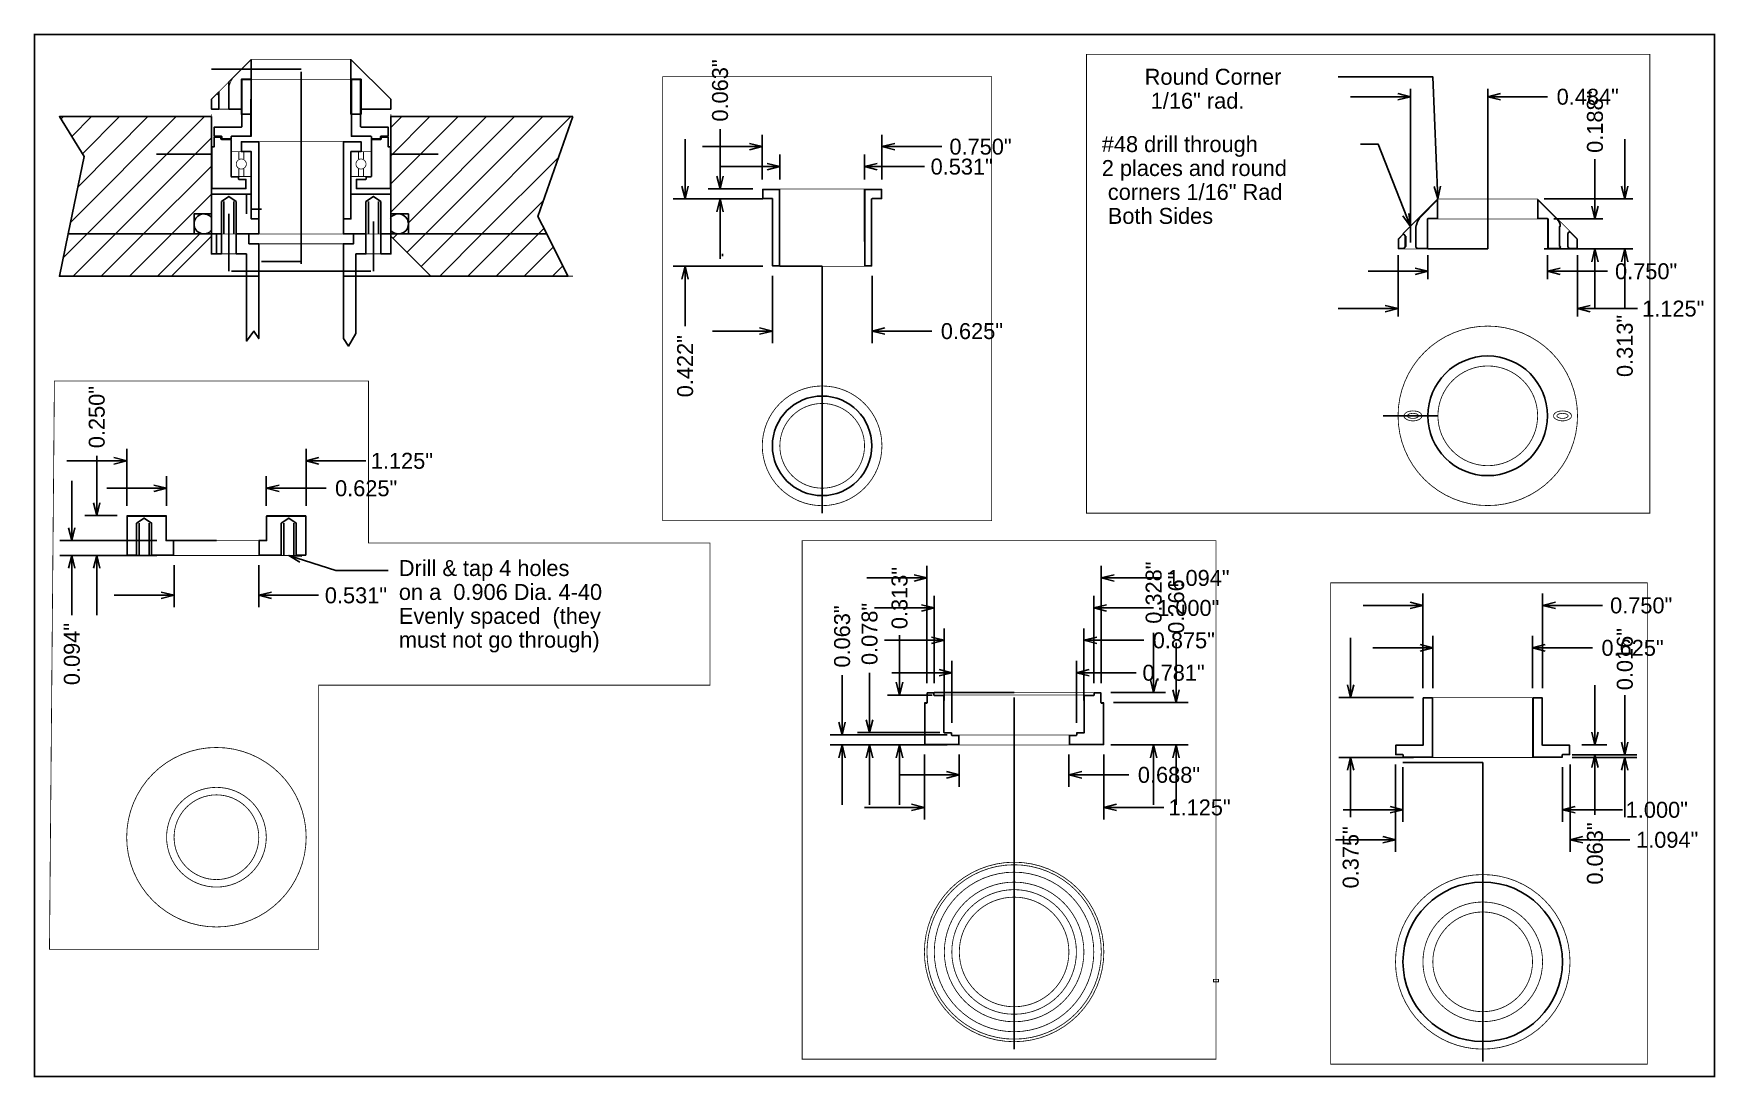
# Model space of a CAD drawing. Extents: x 6.1 to 72.1, y 39.6 to 86.4.
# Drawn here: x 6.09 to 16.63, y 41.62 to 48.16 of the extents above; entities that cross this region are included whole.
import ezdxf
from ezdxf.enums import TextEntityAlignment as Align

# ---------------------------------------------------------------- set-up
doc = ezdxf.new("R2010")
doc.units = 0
doc.linetypes.add('DOTS', pattern=[0])
doc.layers.add('LAYER01', color=7, linetype='CONTINUOUS')

msp = doc.modelspace()

# ---------------------------------------------------------------- texts
at = {"layer": 'LAYER01', "color": 0, "width": 1.02}
for s, p in [('0.063"', (10.391, 47.805)), ('0.188"', (15.875, 47.609)), ('0.313"', (16.062, 46.204)), ('0.422"', (10.172, 46.077)), ('0.250"', (6.484, 45.758)), ('0.313"', (11.516, 44.624)), ('0.328"', (13.109, 44.658)), ('0.266"', (13.25, 44.595)), ('0.063"', (11.156, 44.383)), ('0.078"', (11.328, 44.399)), ('0.094"', (6.328, 44.273)), ('0.016"', (16.062, 44.241)), ('0.375"', (14.344, 42.999)), ('0.063"', (15.875, 43.023))]:
    msp.add_text(s, height=0.1, rotation=90, dxfattribs=at).set_placement(p, align=Align.MIDDLE_CENTER)
for s, p in [('Round Corner', (13.053, 47.941)), (' 1/16" rad.', (13.053, 47.791)), ('#48 drill through', (12.784, 47.519)), ('2 places and round', (12.784, 47.369)), (' corners 1/16" Rad', (12.784, 47.219)), (' Both Sides', (12.784, 47.069)), ('Drill & tap 4 holes', (8.378, 44.862)), ('on a  0.906 Dia. 4-40', (8.378, 44.712)), ('Evenly spaced  (they', (8.378, 44.562)), ('must not go through)', (8.378, 44.413))]:
    msp.add_text(s, height=0.1, dxfattribs=at).set_placement(p, align=Align.TOP_LEFT)
for s, p in [('0.484"', (15.83, 47.766)), ('0.750"', (12.024, 47.453)), ('0.531"', (11.906, 47.328)), ('0.750"', (16.196, 46.672)), ('1.125"', (16.366, 46.438)), ('0.625"', (11.97, 46.297)), ('1.125"', (8.397, 45.484)), ('0.625"', (8.173, 45.312)), ('1.094"', (13.39, 44.75)), ('0.531"', (8.109, 44.641)), ('1.000"', (13.326, 44.562)), ('0.750"', (16.165, 44.578)), ('0.875"', (13.298, 44.359)), ('0.625"', (16.111, 44.312)), ('0.781"', (13.234, 44.156)), ('0.688"', (13.205, 43.516)), ('1.125"', (13.397, 43.312)), ('1.000"', (16.263, 43.297)), ('1.094"', (16.328, 43.109))]:
    msp.add_text(s, height=0.1, dxfattribs=at).set_placement(p, align=Align.MIDDLE_CENTER)

# ---------------------------------------------------------------- blocks, each defined once
blk = doc.blocks.new('OPENARROW')
at = {"layer": 'LAYER01', "color": 0, "linetype": 'CONTINUOUS'}
for q in [(2, 0.5), (2, -0.5)]:
    blk.add_line((0, 0), q, dxfattribs=at)

# ---------------------------------------------------------------- linework, layer by layer
at = {"layer": 'LAYER01', "color": 0, "linetype": 'CONTINUOUS'}
for p, q in [((7.203, 47.938), (7.766, 47.938)), ((7.453, 47.875), (7.453, 47.516)), ((7.766, 47.922), (7.766, 46.719)), ((14.719, 47.766), (14.344, 47.766)), ((14.719, 46.852), (14.719, 47.816)), ((15.203, 46.852), (15.203, 47.816)), ((15.203, 47.766), (15.578, 47.766)), ((6.26, 47.625), (6.275, 47.641)), ((6.321, 46.979), (6.982, 47.641)), ((6.328, 47.517), (6.452, 47.641)), ((6.367, 47.202), (6.805, 47.641)), ((6.396, 47.408), (6.628, 47.641)), ((6.424, 46.906), (7.159, 47.641)), ((8.328, 47.042), (8.927, 47.641)), ((8.328, 47.219), (8.75, 47.641)), ((8.328, 47.396), (8.573, 47.641)), ((8.328, 47.573), (8.396, 47.641)), ((8.328, 47.641), (9.453, 47.641)), ((8.344, 47.641), (8.844, 47.641)), ((8.438, 46.975), (9.103, 47.641)), ((8.546, 46.906), (9.28, 47.641)), ((8.722, 46.906), (9.457, 47.641)), ((10.391, 47.188), (10.391, 47.562)), ((6.601, 46.906), (7.203, 47.508)), ((10.172, 47.125), (10.172, 47.5)), ((10.656, 47.453), (10.281, 47.453)), ((10.656, 47.248), (10.656, 47.528)), ((11.406, 47.248), (11.406, 47.528)), ((11.406, 47.453), (11.781, 47.453)), ((15.203, 46.812), (15.203, 47.5)), ((16.062, 47.125), (16.062, 47.5)), ((6.778, 46.906), (7.203, 47.331)), ((7.203, 47.406), (6.859, 47.406)), ((8.328, 47.406), (8.625, 47.406)), ((8.899, 46.906), (9.38, 47.387)), ((10.766, 47.248), (10.766, 47.403)), ((11.297, 47.248), (11.297, 47.403)), ((15.875, 47), (15.875, 47.375)), ((10.766, 47.328), (10.391, 47.328)), ((11.297, 47.328), (11.672, 47.328)), ((6.955, 46.906), (7.203, 47.155)), ((7.203, 47.172), (7.203, 47.203)), ((7.203, 47.156), (7.203, 47.172)), ((7.203, 47.156), (7.203, 47.172)), ((7.422, 47.031), (7.422, 47.156)), ((8.328, 47.156), (8.328, 47.172)), ((10.659, 47.125), (10.097, 47.125)), ((10.596, 47.188), (10.316, 47.188)), ((10.596, 47.125), (10.316, 47.125)), ((10.391, 47.125), (10.391, 46.75)), ((11.297, 46.859), (11.297, 47.188)), ((14.891, 47.125), (14.672, 46.906)), ((15.556, 47.125), (16.113, 47.125)), ((7.312, 46.672), (7.312, 47.031)), ((7.516, 47.062), (7.453, 47.062)), ((9.076, 46.906), (9.285, 47.115)), ((8.219, 46.672), (8.219, 46.984)), ((8.438, 46.906), (8.438, 46.969)), ((9.253, 46.906), (9.287, 46.941)), ((15.618, 47), (15.925, 47)), ((6.274, 46.756), (6.424, 46.906)), ((6.336, 46.641), (6.601, 46.906)), ((6.512, 46.641), (6.778, 46.906)), ((6.689, 46.641), (6.955, 46.906)), ((6.866, 46.641), (7.131, 46.906)), ((7.203, 46.891), (6.953, 46.641)), ((7.203, 46.906), (7.094, 46.906)), ((7.234, 46.906), (7.172, 46.906)), ((7.234, 46.781), (7.234, 46.906)), ((8.578, 46.641), (8.328, 46.891)), ((8.341, 46.878), (8.369, 46.906)), ((8.429, 46.79), (8.546, 46.906)), ((8.517, 46.701), (8.722, 46.906)), ((8.634, 46.641), (8.899, 46.906)), ((8.81, 46.641), (9.076, 46.906)), ((8.987, 46.641), (9.253, 46.906)), ((9.164, 46.641), (9.346, 46.823)), ((14.828, 46.812), (15.203, 46.812)), ((15.556, 46.812), (16.113, 46.812)), ((15.618, 46.812), (15.925, 46.812)), ((15.875, 46.812), (15.875, 46.438)), ((16.062, 46.812), (16.062, 46.438)), ((7.766, 46.734), (7.516, 46.734)), ((9.341, 46.641), (9.405, 46.705)), ((10.659, 46.703), (10.097, 46.703)), ((10.172, 46.703), (10.172, 46.328)), ((10.406, 46.781), (10.406, 46.766)), ((10.766, 46.703), (11.031, 46.703)), ((11.031, 46.703), (11.031, 45.156)), ((14.641, 46.773), (14.641, 46.388)), ((14.828, 46.773), (14.828, 46.622)), ((15.578, 46.773), (15.578, 46.622)), ((15.766, 46.773), (15.766, 46.388)), ((6.25, 46.641), (7.422, 46.641)), ((7.766, 46.672), (7.328, 46.672)), ((7.766, 46.672), (8.203, 46.672)), ((8.109, 46.641), (9.438, 46.641)), ((10.719, 46.643), (10.719, 46.222)), ((11.344, 46.643), (11.344, 46.222)), ((14.828, 46.672), (14.453, 46.672)), ((15.578, 46.672), (15.953, 46.672)), ((14.641, 46.438), (14.266, 46.438)), ((15.766, 46.438), (16.141, 46.438)), ((10.719, 46.297), (10.344, 46.297)), ((11.344, 46.297), (11.719, 46.297)), ((6.672, 45.201), (6.672, 45.559)), ((7.797, 45.201), (7.797, 45.559)), ((6.672, 45.484), (6.297, 45.484)), ((6.484, 45.141), (6.484, 45.516)), ((7.797, 45.484), (8.172, 45.484)), ((6.328, 44.984), (6.328, 45.359)), ((6.922, 45.201), (6.922, 45.388)), ((7.547, 45.201), (7.547, 45.388)), ((6.922, 45.312), (6.547, 45.312)), ((7.547, 45.312), (7.922, 45.312)), ((6.612, 45.141), (6.409, 45.141)), ((6.862, 44.984), (6.253, 44.984)), ((6.922, 44.984), (6.969, 44.984)), ((7.547, 44.984), (7.5, 44.984)), ((6.862, 44.891), (6.253, 44.891)), ((6.328, 44.891), (6.328, 44.516)), ((6.612, 44.891), (6.409, 44.891)), ((6.484, 44.891), (6.484, 44.516)), ((6.969, 44.831), (6.969, 44.566)), ((7.5, 44.831), (7.5, 44.566)), ((11.688, 44.091), (11.688, 44.825)), ((12.781, 44.091), (12.781, 44.825)), ((8.125, 44.797), (8.312, 44.797)), ((11.688, 44.75), (11.312, 44.75)), ((12.781, 44.75), (13.156, 44.75)), ((6.969, 44.641), (6.594, 44.641)), ((7.5, 44.641), (7.875, 44.641)), ((11.734, 44.091), (11.734, 44.638)), ((12.734, 44.091), (12.734, 44.638)), ((14.797, 44.06), (14.797, 44.653)), ((15.547, 44.06), (15.547, 44.653)), ((11.734, 44.562), (11.359, 44.562)), ((12.734, 44.562), (13.109, 44.562)), ((14.797, 44.578), (14.422, 44.578)), ((15.547, 44.578), (15.922, 44.578)), ((11.516, 44.016), (11.516, 44.391)), ((11.797, 43.982), (11.797, 44.434)), ((12.672, 43.982), (12.672, 44.434)), ((13.109, 44.031), (13.109, 44.406)), ((14.859, 44.06), (14.859, 44.388)), ((15.484, 44.06), (15.484, 44.388)), ((11.797, 44.359), (11.422, 44.359)), ((12.672, 44.359), (13.047, 44.359)), ((13.25, 43.969), (13.25, 44.344)), ((14.344, 44), (14.344, 44.375)), ((14.859, 44.312), (14.484, 44.312)), ((15.484, 44.312), (15.859, 44.312)), ((11.844, 43.841), (11.844, 44.231)), ((12.625, 43.841), (12.625, 44.231)), ((11.156, 43.766), (11.156, 44.141)), ((11.328, 43.781), (11.328, 44.156)), ((11.844, 44.156), (11.469, 44.156)), ((12.625, 44.156), (13, 44.156)), ((15.875, 43.703), (15.875, 44.078)), ((11.721, 44.016), (11.441, 44.016)), ((11.734, 44.031), (12.234, 44.031)), ((12.234, 44), (12.234, 41.797)), ((12.841, 44.031), (13.184, 44.031)), ((12.857, 43.969), (13.325, 43.969)), ((14.737, 44), (14.269, 44)), ((16.062, 43.641), (16.062, 44.016)), ((11.815, 43.766), (11.081, 43.766)), ((11.768, 43.781), (11.253, 43.781)), ((11.815, 43.703), (11.081, 43.703)), ((11.156, 43.703), (11.156, 43.328)), ((11.768, 43.703), (11.253, 43.703)), ((11.328, 43.703), (11.328, 43.328)), ((11.721, 43.703), (11.441, 43.703)), ((11.516, 43.703), (11.516, 43.328)), ((11.672, 43.643), (11.672, 43.237)), ((11.891, 43.643), (11.891, 43.441)), ((12.578, 43.643), (12.578, 43.441)), ((12.797, 43.643), (12.797, 43.237)), ((12.841, 43.703), (13.184, 43.703)), ((12.857, 43.703), (13.325, 43.703)), ((13.109, 43.703), (13.109, 43.328)), ((13.25, 43.703), (13.25, 43.328)), ((15.794, 43.703), (15.95, 43.703)), ((14.737, 43.625), (14.269, 43.625)), ((14.344, 43.625), (14.344, 43.25)), ((14.625, 43.581), (14.625, 43.034)), ((14.672, 43.565), (14.672, 43.222)), ((15.672, 43.565), (15.672, 43.222)), ((15.719, 43.581), (15.719, 43.034)), ((15.732, 43.641), (16.137, 43.641)), ((15.732, 43.625), (16.137, 43.625)), ((15.794, 43.641), (15.95, 43.641)), ((15.875, 43.641), (15.875, 43.266)), ((16.062, 43.625), (16.062, 43.25)), ((11.891, 43.516), (11.516, 43.516)), ((12.578, 43.516), (12.953, 43.516)), ((11.672, 43.312), (11.297, 43.312)), ((12.797, 43.312), (13.172, 43.312)), ((14.672, 43.297), (14.297, 43.297)), ((15.672, 43.297), (16.047, 43.297)), ((14.625, 43.109), (14.25, 43.109)), ((15.719, 43.109), (16.094, 43.109))]:
    msp.add_line(p, q, dxfattribs=at)
at = {"layer": 'LAYER01', "color": 0, "linetype": 'DOTS'}
for p, q in [((7.266, 47.109), (7.312, 47.141)), ((7.312, 47.141), (7.359, 47.109)), ((8.172, 47.109), (8.219, 47.141)), ((8.219, 47.141), (8.266, 47.109)), ((7.266, 46.906), (7.266, 47.109)), ((7.281, 46.906), (7.281, 47.109)), ((7.344, 46.906), (7.344, 47.109)), ((7.359, 46.906), (7.359, 47.109)), ((8.172, 46.906), (8.172, 47.109)), ((8.188, 46.906), (8.188, 47.109)), ((8.25, 46.906), (8.25, 47.109)), ((8.266, 46.906), (8.266, 47.109)), ((14.891, 45.766), (14.547, 45.766)), ((6.734, 45.094), (6.781, 45.125)), ((6.781, 45.125), (6.828, 45.094)), ((7.641, 45.094), (7.688, 45.125)), ((7.688, 45.125), (7.734, 45.094)), ((6.734, 44.891), (6.734, 45.094)), ((6.75, 44.891), (6.75, 45.094)), ((6.812, 44.891), (6.812, 45.094)), ((6.828, 44.891), (6.828, 45.094)), ((7.641, 44.891), (7.641, 45.094)), ((7.656, 44.891), (7.656, 45.094)), ((7.719, 44.891), (7.719, 45.094)), ((7.734, 44.891), (7.734, 45.094)), ((6.969, 44.984), (7.234, 44.984)), ((14.672, 43.594), (15.172, 43.594)), ((15.172, 43.594), (15.172, 41.719))]:
    msp.add_line(p, q, dxfattribs=at)
at = {"layer": 'LAYER01', "color": 0, "linetype": 'CONTINUOUS'}
for points, const_width in [([(6.094, 48.156), (16.625, 48.156), (16.625, 41.625), (6.094, 41.625)], 0.01), ([(10.031, 47.891), (12.094, 47.891), (12.094, 45.109), (10.031, 45.109)], 0.005), ([(14.791, 45.766), (14.79, 45.771), (14.787, 45.776), (14.783, 45.781), (14.778, 45.786), (14.771, 45.79), (14.763, 45.793), (14.754, 45.795), (14.744, 45.796), (14.734, 45.797), (14.725, 45.796), (14.715, 45.795), (14.706, 45.793), (14.698, 45.79), (14.691, 45.786), (14.686, 45.781), (14.681, 45.776), (14.679, 45.771), (14.678, 45.766), (14.679, 45.76), (14.681, 45.755), (14.686, 45.75), (14.691, 45.746), (14.698, 45.742), (14.706, 45.739), (14.715, 45.736), (14.725, 45.735), (14.734, 45.734), (14.744, 45.735), (14.754, 45.736), (14.763, 45.739), (14.771, 45.742), (14.778, 45.746), (14.783, 45.75), (14.787, 45.755), (14.79, 45.76)], 0.005), ([(14.769, 45.766), (14.769, 45.768), (14.767, 45.771), (14.765, 45.773), (14.761, 45.776), (14.757, 45.778), (14.752, 45.779), (14.746, 45.78), (14.74, 45.781), (14.734, 45.781), (14.728, 45.781), (14.722, 45.78), (14.717, 45.779), (14.712, 45.778), (14.708, 45.776), (14.704, 45.773), (14.702, 45.771), (14.7, 45.768), (14.699, 45.766), (14.7, 45.763), (14.702, 45.76), (14.704, 45.758), (14.708, 45.756), (14.712, 45.754), (14.717, 45.752), (14.722, 45.751), (14.728, 45.75), (14.734, 45.75), (14.74, 45.75), (14.746, 45.751), (14.752, 45.752), (14.757, 45.754), (14.761, 45.756), (14.765, 45.758), (14.767, 45.76), (14.769, 45.763)], 0.005), ([(15.728, 45.766), (15.727, 45.771), (15.725, 45.776), (15.721, 45.781), (15.715, 45.786), (15.708, 45.79), (15.7, 45.793), (15.691, 45.795), (15.682, 45.796), (15.672, 45.797), (15.662, 45.796), (15.653, 45.795), (15.644, 45.793), (15.636, 45.79), (15.629, 45.786), (15.623, 45.781), (15.619, 45.776), (15.616, 45.771), (15.616, 45.766), (15.616, 45.76), (15.619, 45.755), (15.623, 45.75), (15.629, 45.746), (15.636, 45.742), (15.644, 45.739), (15.653, 45.736), (15.662, 45.735), (15.672, 45.734), (15.682, 45.735), (15.691, 45.736), (15.7, 45.739), (15.708, 45.742), (15.715, 45.746), (15.721, 45.75), (15.725, 45.755), (15.727, 45.76)], 0.005), ([(15.707, 45.766), (15.706, 45.768), (15.705, 45.771), (15.702, 45.773), (15.699, 45.776), (15.694, 45.778), (15.689, 45.779), (15.684, 45.78), (15.678, 45.781), (15.672, 45.781), (15.666, 45.781), (15.66, 45.78), (15.654, 45.779), (15.649, 45.778), (15.645, 45.776), (15.642, 45.773), (15.639, 45.771), (15.637, 45.768), (15.637, 45.766), (15.637, 45.763), (15.639, 45.76), (15.642, 45.758), (15.645, 45.756), (15.649, 45.754), (15.654, 45.752), (15.66, 45.751), (15.666, 45.75), (15.672, 45.75), (15.678, 45.75), (15.684, 45.751), (15.689, 45.752), (15.694, 45.754), (15.699, 45.756), (15.702, 45.758), (15.705, 45.76), (15.706, 45.763)], 0.005), ([(10.906, 44.984), (13.5, 44.984), (13.5, 41.734), (10.906, 41.734)], 0.005), ([(14.219, 44.719), (16.203, 44.719), (16.203, 41.703), (14.219, 41.703)], 0.005), ([(13.484, 42.234), (13.516, 42.234), (13.516, 42.219), (13.484, 42.219)], 0.005)]:
    msp.add_lwpolyline(points, close=True, dxfattribs=dict(at, const_width=const_width))
at = {"layer": 'LAYER01', "color": 0, "linetype": 'CONTINUOUS', "const_width": 0.005}
for points in [[(7.203, 47.75), (7.453, 48)], [(7.203, 47.75), (7.453, 48)], [(7.453, 48), (7.203, 47.75)], [(7.453, 47.875), (7.453, 48)], [(7.453, 48), (8.078, 48)], [(7.453, 48), (7.453, 47.75)], [(8.328, 47.75), (8.078, 48)], [(8.078, 48), (8.078, 47.75)], [(7.312, 47.859), (7.312, 47.688)], [(7.391, 47.875), (7.453, 47.875)], [(7.391, 47.688), (7.391, 47.875)], [(7.391, 47.688), (7.391, 47.875)], [(7.391, 47.875), (7.453, 47.875)], [(8.078, 47.875), (7.453, 47.875)], [(8.141, 47.875), (8.078, 47.875)], [(8.141, 47.688), (8.141, 47.875)], [(7.203, 47.688), (7.203, 47.75)], [(7.203, 47.75), (7.203, 47.688)], [(7.203, 47.688), (7.203, 47.75)], [(7.203, 47.688), (7.203, 47.75)], [(7.203, 47.75), (7.203, 47.688)], [(7.25, 47.797), (7.25, 47.688)], [(7.25, 47.766), (7.25, 47.703)], [(7.25, 47.766), (7.25, 47.703)], [(7.312, 47.703), (7.312, 47.812)], [(7.453, 47.75), (7.453, 47.516)], [(8.078, 47.516), (8.078, 47.75)], [(8.328, 47.75), (8.328, 47.688)], [(7.203, 47.688), (7.391, 47.688)], [(7.203, 47.688), (7.391, 47.688)], [(7.391, 47.688), (7.203, 47.688)], [(7.203, 47.578), (7.203, 47.656)], [(7.391, 47.578), (7.391, 47.688)], [(8.141, 47.688), (8.141, 47.578)], [(8.328, 47.688), (8.141, 47.688)], [(8.328, 47.578), (8.328, 47.656)], [(6.406, 47.391), (6.25, 47.641)], [(7.203, 47.641), (6.25, 47.641)], [(6.281, 47.641), (7.203, 47.641)], [(7.188, 47.641), (6.719, 47.641)], [(7.219, 47.516), (7.219, 47.578)], [(7.219, 47.578), (7.391, 47.578)], [(8.141, 47.578), (8.312, 47.578)], [(8.312, 47.516), (8.312, 47.578)], [(8.328, 47.641), (9.469, 47.641)], [(9.469, 47.641), (9.25, 47.016)], [(7.219, 47.453), (7.203, 47.453)], [(7.203, 47.453), (7.203, 47.188)], [(7.219, 47.516), (7.219, 47.453)], [(7.219, 47.516), (7.266, 47.516)], [(7.266, 47.516), (7.266, 47.5)], [(7.328, 47.5), (7.266, 47.5)], [(7.328, 47.516), (7.453, 47.516)], [(7.328, 47.5), (7.328, 47.516)], [(7.328, 47.266), (7.328, 47.5)], [(7.453, 47.484), (7.391, 47.484)], [(7.391, 47.484), (7.391, 47.422)], [(7.453, 47.484), (7.5, 47.484)], [(7.5, 47.156), (7.5, 47.484)], [(7.5, 47.484), (8.031, 47.484)], [(8.031, 47.156), (8.031, 47.484)], [(8.141, 47.484), (8.031, 47.484)], [(8.203, 47.516), (8.078, 47.516)], [(8.141, 47.422), (8.141, 47.484)], [(8.203, 47.5), (8.203, 47.516)], [(8.266, 47.5), (8.203, 47.5)], [(8.203, 47.5), (8.203, 47.266)], [(8.266, 47.516), (8.266, 47.5)], [(8.312, 47.516), (8.266, 47.516)], [(8.312, 47.453), (8.312, 47.516)], [(8.328, 47.453), (8.312, 47.453)], [(8.328, 47.438), (8.328, 47.453)], [(8.328, 47.188), (8.328, 47.438)], [(6.25, 46.641), (6.406, 47.391)], [(7.328, 47.422), (7.328, 47.266)], [(7.453, 47.422), (7.328, 47.422)], [(7.328, 47.266), (7.328, 47.422)], [(7.375, 47.375), (7.375, 47.422)], [(7.406, 47.375), (7.406, 47.422)], [(7.453, 47.266), (7.453, 47.422)], [(7.453, 47.156), (7.453, 47.422)], [(8.078, 47.422), (8.078, 47.266)], [(8.078, 47.156), (8.078, 47.422)], [(8.078, 47.422), (8.078, 47.234)], [(8.203, 47.422), (8.078, 47.422)], [(8.125, 47.375), (8.125, 47.422)], [(8.156, 47.375), (8.156, 47.422)], [(7.375, 47.266), (7.328, 47.266)], [(7.344, 47.266), (7.328, 47.266)], [(7.328, 47.266), (7.453, 47.266)], [(7.375, 47.266), (7.344, 47.266)], [(7.375, 47.312), (7.375, 47.266)], [(7.375, 47.25), (7.375, 47.266)], [(7.422, 47.25), (7.375, 47.25)], [(7.406, 47.312), (7.406, 47.266)], [(7.422, 47.188), (7.422, 47.25)], [(8.078, 47.266), (8.203, 47.266)], [(8.109, 47.25), (8.109, 47.188)], [(8.172, 47.25), (8.109, 47.25)], [(8.125, 47.312), (8.125, 47.266)], [(8.156, 47.312), (8.156, 47.266)], [(8.172, 47.266), (8.172, 47.25)], [(8.203, 47.266), (8.172, 47.266)], [(7.203, 47.188), (7.203, 47.172)], [(7.203, 47.188), (7.422, 47.188)], [(7.203, 47.156), (7.203, 47.031)], [(7.203, 47.156), (7.453, 47.156)], [(7.453, 47.156), (7.453, 47)], [(7.5, 47.156), (7.5, 46.906)], [(8.031, 47.156), (8.031, 47)], [(8.078, 47.156), (8.078, 47)], [(8.078, 47.156), (8.328, 47.156)], [(8.109, 47.188), (8.203, 47.188)], [(8.156, 47.188), (8.312, 47.188)], [(8.312, 47.188), (8.328, 47.188)], [(8.328, 47.156), (8.328, 47.031)], [(10.656, 47.188), (10.656, 47.125)], [(10.719, 47.188), (10.656, 47.188)], [(10.719, 47.125), (10.656, 47.125)], [(10.719, 47.188), (10.766, 47.188)], [(10.719, 46.859), (10.719, 47.125)], [(10.719, 47.125), (10.719, 46.938)], [(10.766, 46.703), (10.766, 47.188)], [(10.766, 46.859), (10.766, 47.188)], [(10.766, 47.188), (11.297, 47.188)], [(11.406, 47.188), (11.297, 47.188)], [(11.297, 47.188), (11.297, 46.703)], [(11.406, 47.125), (11.344, 47.125)], [(11.344, 46.859), (11.344, 47.125)], [(11.344, 47.125), (11.344, 46.938)], [(11.406, 47.125), (11.406, 47.188)], [(14.641, 46.875), (14.891, 47.125)], [(14.891, 47.125), (14.891, 47)], [(14.891, 47), (14.891, 47.125)], [(14.891, 47.125), (15.516, 47.125)], [(15.766, 46.875), (15.516, 47.125)], [(15.766, 46.875), (15.516, 47.125)], [(15.516, 47.125), (15.516, 47)], [(15.516, 47.125), (15.516, 47)], [(7.094, 47.031), (7.203, 47.031)], [(7.094, 46.906), (7.094, 47.031)], [(7.203, 46.906), (7.203, 47.031)], [(8.438, 47.031), (8.328, 47.031)], [(8.328, 47.031), (8.328, 46.906)], [(8.438, 46.969), (8.438, 47.031)], [(8.438, 47.031), (8.438, 46.906)], [(9.25, 47.016), (9.438, 46.641)], [(7.203, 46.906), (7.094, 46.906)], [(7.203, 46.781), (7.203, 46.906)], [(7.203, 46.906), (8.328, 46.906)], [(7.266, 46.781), (7.266, 46.906)], [(7.359, 46.781), (7.359, 46.906)], [(7.438, 46.844), (7.438, 46.906)], [(7.453, 47), (7.5, 47)], [(8.078, 47), (8.031, 47)], [(8.031, 47), (8.031, 46.906)], [(8.094, 46.844), (8.094, 46.906)], [(8.172, 46.781), (8.172, 46.906)], [(8.266, 46.781), (8.266, 46.906)], [(8.438, 46.906), (8.328, 46.906)], [(8.328, 46.906), (8.438, 46.906)], [(8.328, 46.781), (8.328, 46.906)], [(14.672, 46.906), (14.641, 46.875)], [(14.672, 46.906), (14.641, 46.875)], [(14.75, 46.938), (14.75, 46.828)], [(14.75, 46.938), (14.75, 46.828)], [(14.891, 47), (14.828, 47)], [(14.828, 47), (14.891, 47)], [(14.828, 47), (14.828, 46.812)], [(15.516, 47), (14.891, 47)], [(15.516, 47), (15.578, 47)], [(15.578, 47), (15.516, 47)], [(15.578, 47), (15.578, 46.812)], [(15.578, 46.812), (15.578, 47)], [(15.656, 46.953), (15.656, 46.828)], [(15.703, 46.906), (15.703, 46.828)], [(7.203, 46.891), (6.953, 46.641)], [(7.5, 46.844), (7.438, 46.844)], [(7.5, 46.844), (8.031, 46.844)], [(7.5, 46.844), (7.5, 46.25)], [(8.031, 46.844), (8.094, 46.844)], [(8.031, 46.844), (8.031, 46.25)], [(8.578, 46.641), (8.328, 46.891)], [(10.719, 46.859), (10.719, 46.703)], [(11.344, 46.859), (11.344, 46.703)], [(14.641, 46.875), (14.641, 46.812)], [(14.641, 46.812), (14.672, 46.812)], [(14.641, 46.812), (14.828, 46.812)], [(14.828, 46.812), (14.641, 46.812)], [(14.688, 46.828), (14.688, 46.891)], [(15.578, 46.812), (15.766, 46.812)], [(15.766, 46.812), (15.578, 46.812)], [(15.766, 46.812), (15.766, 46.875)], [(15.766, 46.875), (15.766, 46.812)], [(7.203, 46.781), (7.422, 46.781)], [(7.422, 46.781), (7.422, 46.234)], [(8.109, 46.781), (8.328, 46.781)], [(8.109, 46.781), (8.109, 46.281)], [(8.266, 46.781), (8.328, 46.781)], [(10.719, 46.703), (10.766, 46.703)], [(10.766, 46.703), (11.297, 46.703)], [(11.344, 46.703), (11.297, 46.703)], [(6.953, 46.641), (6.25, 46.641)], [(6.953, 46.641), (7.422, 46.641)], [(8.109, 46.641), (8.578, 46.641)], [(8.578, 46.641), (9.469, 46.641)], [(7.469, 46.297), (7.422, 46.234)], [(7.5, 46.25), (7.469, 46.297)], [(8.062, 46.203), (8.109, 46.281)], [(8.031, 46.25), (8.062, 46.203)], [(6.672, 45.141), (6.922, 45.141)], [(6.672, 45.141), (6.672, 45.016)], [(6.922, 45.141), (6.922, 44.984)], [(7.547, 45.141), (7.797, 45.141)], [(7.547, 45.141), (7.547, 44.984)], [(7.797, 45.141), (7.797, 45.016)], [(6.672, 44.891), (6.672, 45.016)], [(7.797, 45.016), (7.797, 44.891)], [(6.969, 44.984), (6.969, 44.891)], [(7.5, 44.984), (6.969, 44.984)], [(7.5, 44.984), (7.5, 44.891)], [(6.672, 44.891), (7.797, 44.891)], [(11.688, 43.969), (11.672, 43.969)], [(11.672, 43.969), (11.672, 43.703)], [(11.734, 44.031), (11.688, 44.031)], [(11.688, 44.031), (11.688, 43.969)], [(11.734, 44.031), (11.734, 44.016)], [(12.734, 44.031), (11.734, 44.031)], [(11.797, 44.016), (11.734, 44.016)], [(11.797, 43.781), (11.797, 44.016)], [(11.797, 44.016), (12.672, 44.016)], [(12.672, 44.016), (12.672, 43.781)], [(12.734, 44.016), (12.672, 44.016)], [(12.734, 44.031), (12.781, 44.031)], [(12.734, 44.031), (12.734, 44.016)], [(12.781, 43.969), (12.781, 44.031)], [(12.797, 43.969), (12.781, 43.969)], [(12.797, 43.953), (12.797, 43.969)], [(14.797, 43.812), (14.797, 44)], [(14.797, 44), (14.859, 44)], [(14.859, 43.625), (14.859, 44)], [(15.484, 44), (14.859, 44)], [(15.547, 44), (15.484, 44)], [(15.484, 43.625), (15.484, 44)], [(15.547, 43.812), (15.547, 44)], [(11.797, 43.938), (11.797, 43.781)], [(11.797, 43.781), (11.797, 43.938)], [(12.797, 43.703), (12.797, 43.953)], [(11.812, 43.781), (11.797, 43.781)], [(11.844, 43.781), (11.812, 43.781)], [(11.844, 43.766), (11.844, 43.781)], [(11.891, 43.766), (11.844, 43.766)], [(11.891, 43.703), (11.891, 43.766)], [(11.891, 43.766), (12.578, 43.766)], [(12.625, 43.766), (12.578, 43.766)], [(12.578, 43.766), (12.578, 43.703)], [(12.625, 43.781), (12.625, 43.766)], [(12.672, 43.781), (12.625, 43.781)], [(14.797, 43.703), (14.797, 43.812)], [(15.547, 43.812), (15.547, 43.703)], [(11.672, 43.703), (11.891, 43.703)], [(11.891, 43.703), (12.578, 43.703)], [(12.578, 43.703), (12.672, 43.703)], [(12.625, 43.703), (12.781, 43.703)], [(12.781, 43.703), (12.797, 43.703)], [(14.625, 43.703), (14.797, 43.703)], [(14.625, 43.703), (14.625, 43.641)], [(14.672, 43.641), (14.625, 43.641)], [(14.672, 43.641), (14.625, 43.641)], [(14.672, 43.625), (14.672, 43.641)], [(15.547, 43.703), (15.719, 43.703)], [(15.672, 43.641), (15.719, 43.641)], [(15.672, 43.625), (15.672, 43.641)], [(15.719, 43.703), (15.719, 43.641)], [(15.672, 43.625), (14.672, 43.625)]]:
    msp.add_lwpolyline(points, dxfattribs=at)
at = {"layer": 'LAYER01', "color": 0, "linetype": 'CONTINUOUS'}
for points in [[(7.453, 48), (7.391, 47.938), (7.453, 47.938)], [(8.078, 48), (8.078, 47.875), (8.141, 47.875), (8.141, 47.688), (8.328, 47.688), (8.328, 47.75)], [(7.451, 47.75), (7.453, 47.75), (7.453, 47.873), (7.393, 47.873), (7.393, 47.578), (7.391, 47.578), (7.391, 47.576), (7.221, 47.576), (7.221, 47.518), (7.266, 47.518), (7.266, 47.516), (7.268, 47.516), (7.268, 47.502), (7.326, 47.502), (7.326, 47.516), (7.328, 47.516), (7.328, 47.518), (7.451, 47.518)], [(7.391, 47.875), (7.453, 47.875), (7.453, 47.938), (7.391, 47.938), (7.312, 47.859), (7.312, 47.688), (7.391, 47.688)], [(7.453, 47.875), (7.391, 47.875), (7.391, 47.656), (7.453, 47.656)], [(8.141, 47.875), (8.078, 47.875), (8.078, 47.656), (8.141, 47.656)], [(8.138, 47.578), (8.138, 47.873), (8.081, 47.873), (8.081, 47.518), (8.203, 47.518), (8.203, 47.516), (8.206, 47.516), (8.206, 47.502), (8.263, 47.502), (8.263, 47.516), (8.266, 47.516), (8.266, 47.518), (8.31, 47.518), (8.31, 47.576), (8.141, 47.576), (8.141, 47.578)], [(7.25, 47.797), (7.203, 47.75), (7.203, 47.688), (7.25, 47.688)], [(7.203, 47.641), (6.25, 47.641), (6.406, 47.391), (6.305, 46.906), (7.094, 46.906), (7.094, 47.031), (7.203, 47.031), (7.203, 47.156)], [(9.469, 47.641), (8.328, 47.641), (8.328, 47.031), (8.438, 47.031), (8.438, 46.906), (9.305, 46.906), (9.25, 47.016)], [(7.326, 47.498), (7.266, 47.498), (7.266, 47.5), (7.263, 47.5), (7.263, 47.513), (7.221, 47.513), (7.221, 47.453), (7.219, 47.453), (7.219, 47.451), (7.206, 47.451), (7.206, 47.19), (7.419, 47.19), (7.419, 47.248), (7.375, 47.248), (7.375, 47.25), (7.372, 47.25), (7.372, 47.263), (7.328, 47.263), (7.328, 47.266), (7.326, 47.266)], [(7.5, 47.484), (7.391, 47.484), (7.391, 47.422), (7.453, 47.422), (7.453, 47.062), (7.5, 47.062)], [(8.078, 47.422), (8.141, 47.422), (8.141, 47.484), (8.031, 47.484), (8.031, 47), (8.078, 47)], [(8.326, 47.451), (8.312, 47.451), (8.312, 47.453), (8.31, 47.453), (8.31, 47.513), (8.268, 47.513), (8.268, 47.5), (8.266, 47.5), (8.266, 47.498), (8.206, 47.498), (8.206, 47.266), (8.203, 47.266), (8.203, 47.263), (8.174, 47.263), (8.174, 47.25), (8.172, 47.25), (8.172, 47.248), (8.112, 47.248), (8.112, 47.19), (8.326, 47.19)], [(7.5, 47), (7.453, 47), (7.453, 47.156), (7.203, 47.156), (7.203, 46.906), (7.266, 46.906), (7.266, 47.109), (7.312, 47.141), (7.359, 47.109), (7.359, 46.906), (7.5, 46.906)], [(8.172, 47.109), (8.219, 47.141), (8.266, 47.109), (8.266, 46.906), (8.328, 46.906), (8.328, 47.156), (8.078, 47.156), (8.078, 47), (8.031, 47), (8.031, 46.906), (8.172, 46.906)], [(10.763, 47.185), (10.659, 47.185), (10.659, 47.127), (10.719, 47.127), (10.719, 47.125), (10.721, 47.125), (10.721, 46.706), (10.763, 46.706)], [(11.404, 47.185), (11.299, 47.185), (11.299, 46.706), (11.341, 46.706), (11.341, 47.125), (11.344, 47.125), (11.344, 47.127), (11.404, 47.127)], [(7.5, 47.062), (7.453, 47.062), (7.453, 47), (7.5, 47)], [(7.203, 46.891), (7.203, 46.906), (6.305, 46.906), (6.25, 46.641), (6.953, 46.641)], [(7.234, 46.906), (7.203, 46.906), (7.203, 46.781), (7.234, 46.781)], [(7.266, 46.906), (7.234, 46.906), (7.234, 46.781), (7.266, 46.781)], [(7.5, 46.844), (7.438, 46.844), (7.438, 46.906), (7.359, 46.906), (7.359, 46.781), (7.422, 46.781), (7.422, 46.672), (7.5, 46.672)], [(8.109, 46.781), (8.172, 46.781), (8.172, 46.906), (8.094, 46.906), (8.094, 46.844), (8.031, 46.844), (8.031, 46.672), (8.109, 46.672)], [(8.328, 46.906), (8.266, 46.906), (8.266, 46.781), (8.328, 46.781)], [(9.305, 46.906), (8.328, 46.906), (8.328, 46.891), (8.578, 46.641), (9.438, 46.641)], [(14.69, 46.891), (14.685, 46.891), (14.685, 46.828), (14.69, 46.828)], [(7.5, 46.672), (7.422, 46.672), (7.422, 46.641), (7.5, 46.641)], [(7.5, 46.641), (7.422, 46.641), (7.422, 46.234), (7.469, 46.297), (7.5, 46.25)], [(8.109, 46.672), (8.031, 46.672), (8.031, 46.641), (8.109, 46.641)], [(8.109, 46.641), (8.031, 46.641), (8.031, 46.25), (8.062, 46.203), (8.109, 46.281)], [(6.734, 45.094), (6.781, 45.125), (6.828, 45.094), (6.828, 44.893), (6.966, 44.893), (6.966, 44.984), (6.919, 44.984), (6.919, 45.138), (6.674, 45.138), (6.674, 44.893), (6.734, 44.893)], [(7.641, 45.094), (7.688, 45.125), (7.734, 45.094), (7.734, 44.893), (7.794, 44.893), (7.794, 45.138), (7.549, 45.138), (7.549, 44.984), (7.503, 44.984), (7.503, 44.893), (7.641, 44.893)], [(11.794, 44.013), (11.734, 44.013), (11.734, 44.016), (11.732, 44.016), (11.732, 44.029), (11.69, 44.029), (11.69, 43.969), (11.688, 43.969), (11.688, 43.966), (11.674, 43.966), (11.674, 43.706), (11.888, 43.706), (11.888, 43.763), (11.844, 43.763), (11.844, 43.766), (11.841, 43.766), (11.841, 43.779), (11.797, 43.779), (11.797, 43.781), (11.794, 43.781)], [(12.794, 43.966), (12.781, 43.966), (12.781, 43.969), (12.779, 43.969), (12.779, 44.029), (12.737, 44.029), (12.737, 44.016), (12.734, 44.016), (12.734, 44.013), (12.674, 44.013), (12.674, 43.781), (12.672, 43.781), (12.672, 43.779), (12.627, 43.779), (12.627, 43.766), (12.625, 43.766), (12.625, 43.763), (12.581, 43.763), (12.581, 43.706), (12.794, 43.706)], [(14.857, 43.998), (14.799, 43.998), (14.799, 43.703), (14.797, 43.703), (14.797, 43.701), (14.627, 43.701), (14.627, 43.643), (14.672, 43.643), (14.672, 43.641), (14.674, 43.641), (14.674, 43.627), (14.857, 43.627)], [(15.544, 43.998), (15.487, 43.998), (15.487, 43.627), (15.669, 43.627), (15.669, 43.641), (15.672, 43.641), (15.672, 43.643), (15.716, 43.643), (15.716, 43.701), (15.547, 43.701), (15.547, 43.703), (15.544, 43.703)]]:
    msp.add_lwpolyline(points, close=True, dxfattribs=at)
at = {"layer": 'LAYER01', "color": 0, "linetype": 'DOTS', "const_width": 0.005}
for points in [[(12.688, 48.031), (16.219, 48.031), (16.219, 45.156), (12.688, 45.156)], [(8.188, 45.984), (8.188, 44.969), (10.328, 44.969), (10.328, 44.078), (7.875, 44.078), (7.875, 42.422), (6.188, 42.422), (6.219, 45.984)]]:
    msp.add_lwpolyline(points, close=True, dxfattribs=at)
at = {"layer": 'LAYER01', "color": 0, "linetype": 'CONTINUOUS', "const_width": 0.005}
for points in [[(7.359, 47.906, 0.205258), (7.312, 47.812, 0.205258)], [(7.25, 47.766, 0.414214), (7.234, 47.781, 0.414214)], [(7.234, 47.688, 0.414214), (7.25, 47.703, 0.414214)], [(7.312, 47.703, 0.414214), (7.328, 47.688, 0.414214)], [(7.422, 47.344, 1), (7.359, 47.344, 1), (7.422, 47.344, 1)], [(8.172, 47.344, 1), (8.109, 47.344, 1), (8.172, 47.344, 1)], [(7.208, 47.003, 3.302776), (7.208, 46.934, 3.302776)], [(8.323, 46.934, 3.302776), (8.323, 47.003, 3.302776)], [(14.781, 47.016, 0.162278), (14.75, 46.938, 0.162278)], [(14.688, 46.891, 0.414214), (14.672, 46.906, 0.414214)], [(15.66, 46.953, 0.198912), (15.641, 47, 0.198912)], [(15.719, 46.922, 0.414214), (15.703, 46.906, 0.414214)], [(14.672, 46.812, 0.414214), (14.688, 46.828, 0.414214)], [(14.75, 46.828, 0.414214), (14.766, 46.812, 0.414214)], [(15.641, 46.812, 0.414214), (15.656, 46.828, 0.414214)], [(15.703, 46.828, 0.414214), (15.719, 46.812, 0.414214)], [(15.766, 45.766, 1), (14.641, 45.766, 1), (15.766, 45.766, 1)], [(15.516, 45.766, 1), (14.891, 45.766, 1), (15.516, 45.766, 1)], [(11.406, 45.578, 1), (10.656, 45.578, 1), (11.406, 45.578, 1)], [(11.297, 45.578, 1), (10.766, 45.578, 1), (11.297, 45.578, 1)], [(7.797, 43.125, 1), (6.672, 43.125, 1), (7.797, 43.125, 1)], [(7.547, 43.125, 1), (6.922, 43.125, 1), (7.547, 43.125, 1)], [(7.5, 43.125, 1), (6.969, 43.125, 1), (7.5, 43.125, 1)], [(12.797, 42.406, 1), (11.672, 42.406, 1), (12.797, 42.406, 1)], [(12.781, 42.406, 1), (11.688, 42.406, 1), (12.781, 42.406, 1)], [(12.734, 42.406, 1), (11.734, 42.406, 1), (12.734, 42.406, 1)], [(12.672, 42.406, 1), (11.797, 42.406, 1), (12.672, 42.406, 1)], [(12.625, 42.406, 1), (11.844, 42.406, 1), (12.625, 42.406, 1)], [(15.719, 42.344, 1), (14.625, 42.344, 1), (15.719, 42.344, 1)], [(12.578, 42.406, 1), (11.891, 42.406, 1), (12.578, 42.406, 1)], [(15.547, 42.344, 1), (14.797, 42.344, 1), (15.547, 42.344, 1)], [(15.484, 42.344, 1), (14.859, 42.344, 1), (15.484, 42.344, 1)]]:
    msp.add_lwpolyline(points, format="xyb", dxfattribs=at)
at = {"layer": 'LAYER01', "color": 0, "linetype": 'CONTINUOUS'}
for points in [[(14.891, 47.125), (14.859, 47.891), (14.266, 47.891)], [(14.719, 46.953), (14.516, 47.469), (14.406, 47.469)], [(7.688, 44.891), (7.984, 44.797), (8.125, 44.797)]]:
    msp.add_lwpolyline(points, dxfattribs=at)
for points in [[(7.203, 47.01, 0.69108), (7.094, 46.969, 0.69108), (7.203, 46.927)], [(8.438, 46.969, 0.69108), (8.328, 47.01), (8.328, 46.927, 0.69108)], [(14.888, 47.119), (14.783, 47.014, 0.161931), (14.752, 46.937), (14.752, 46.828, 0.414214), (14.766, 46.815), (14.826, 46.815), (14.826, 47), (14.828, 47), (14.828, 47.002), (14.888, 47.002)], [(15.654, 46.828), (15.654, 46.953), (15.658, 46.953, 0.198912), (15.639, 46.998), (15.518, 47.119), (15.518, 47.002), (15.578, 47.002), (15.578, 47), (15.581, 47), (15.581, 46.815), (15.653, 46.815, 0.205258), (15.659, 46.828)], [(15.718, 46.919, 0.392102), (15.706, 46.906), (15.706, 46.828, 0.414214), (15.719, 46.815), (15.763, 46.815), (15.763, 46.874)], [(14.685, 46.891, 0.392102), (14.673, 46.904), (14.643, 46.874), (14.643, 46.815), (14.672, 46.815, 0.414214), (14.685, 46.828)]]:
    msp.add_lwpolyline(points, format="xyb", close=True, dxfattribs=at)
at = {"layer": 'LAYER01', "color": 0, "linetype": 'DOTS'}
for centre, radius in [((15.203, 45.766), 0.375), ((11.031, 45.578), 0.312), ((15.172, 42.344), 0.5)]:
    msp.add_circle(centre, radius, dxfattribs=at)

# ---------------------------------------------------------------- block references
at = {"layer": 'LAYER01', "color": 0, "xscale": 0.04, "yscale": 0.04}
for p, rotation in [((14.719, 47.766), 180), ((10.656, 47.453), 180), ((10.766, 47.328), 180), ((10.391, 47.188), 90), ((10.172, 47.125), 90), ((10.391, 47.125), 270), ((14.891, 47.125), 92.33730585912399), ((16.062, 47.125), 90), ((14.719, 46.953), 111.50143432405), ((15.875, 47), 90), ((15.875, 46.812), 270), ((16.062, 46.812), 270), ((10.172, 46.703), 270), ((14.828, 46.672), 180), ((14.641, 46.438), 180), ((10.719, 46.297), 180), ((6.672, 45.484), 180), ((6.922, 45.312), 180), ((6.484, 45.141), 90), ((6.328, 44.984), 90), ((7.688, 44.891), 342.47443162628), ((6.328, 44.891), 270), ((6.484, 44.891), 270), ((11.688, 44.75), 180), ((6.969, 44.641), 180), ((14.797, 44.578), 180), ((11.734, 44.562), 180), ((11.797, 44.359), 180), ((14.859, 44.312), 180), ((11.844, 44.156), 180), ((11.516, 44.016), 90), ((13.109, 44.031), 90), ((14.344, 44), 90), ((13.25, 43.969), 90), ((11.328, 43.781), 90), ((11.156, 43.766), 90), ((15.875, 43.703), 90), ((11.156, 43.703), 270), ((11.328, 43.703), 270), ((11.516, 43.703), 270), ((13.109, 43.703), 270), ((13.25, 43.703), 270), ((16.062, 43.641), 90), ((11.891, 43.516), 180), ((14.344, 43.625), 270), ((15.875, 43.641), 270), ((16.062, 43.625), 270), ((11.672, 43.312), 180), ((14.672, 43.297), 180), ((14.625, 43.109), 180)]:
    msp.add_blockref('OPENARROW', p, dxfattribs=dict(at, rotation=rotation))
for p in [(15.203, 47.766), (11.406, 47.453), (11.297, 47.328), (15.578, 46.672), (15.766, 46.438), (11.344, 46.297), (7.797, 45.484), (7.547, 45.312), (12.781, 44.75), (7.5, 44.641), (15.547, 44.578), (12.734, 44.562), (12.672, 44.359), (15.484, 44.312), (12.625, 44.156), (12.578, 43.516), (12.797, 43.312), (15.672, 43.297), (15.719, 43.109)]:
    msp.add_blockref('OPENARROW', p, dxfattribs=at)

msp.set_redraw_order([(e.dxf.handle, doc.entitydb.next_handle()) for e in msp.query("TEXT MTEXT ATTDEF DIMENSION ARC_DIMENSION")])  # texts and dimensions are drawn at this point

doc.saveas('drawing.dxf')
